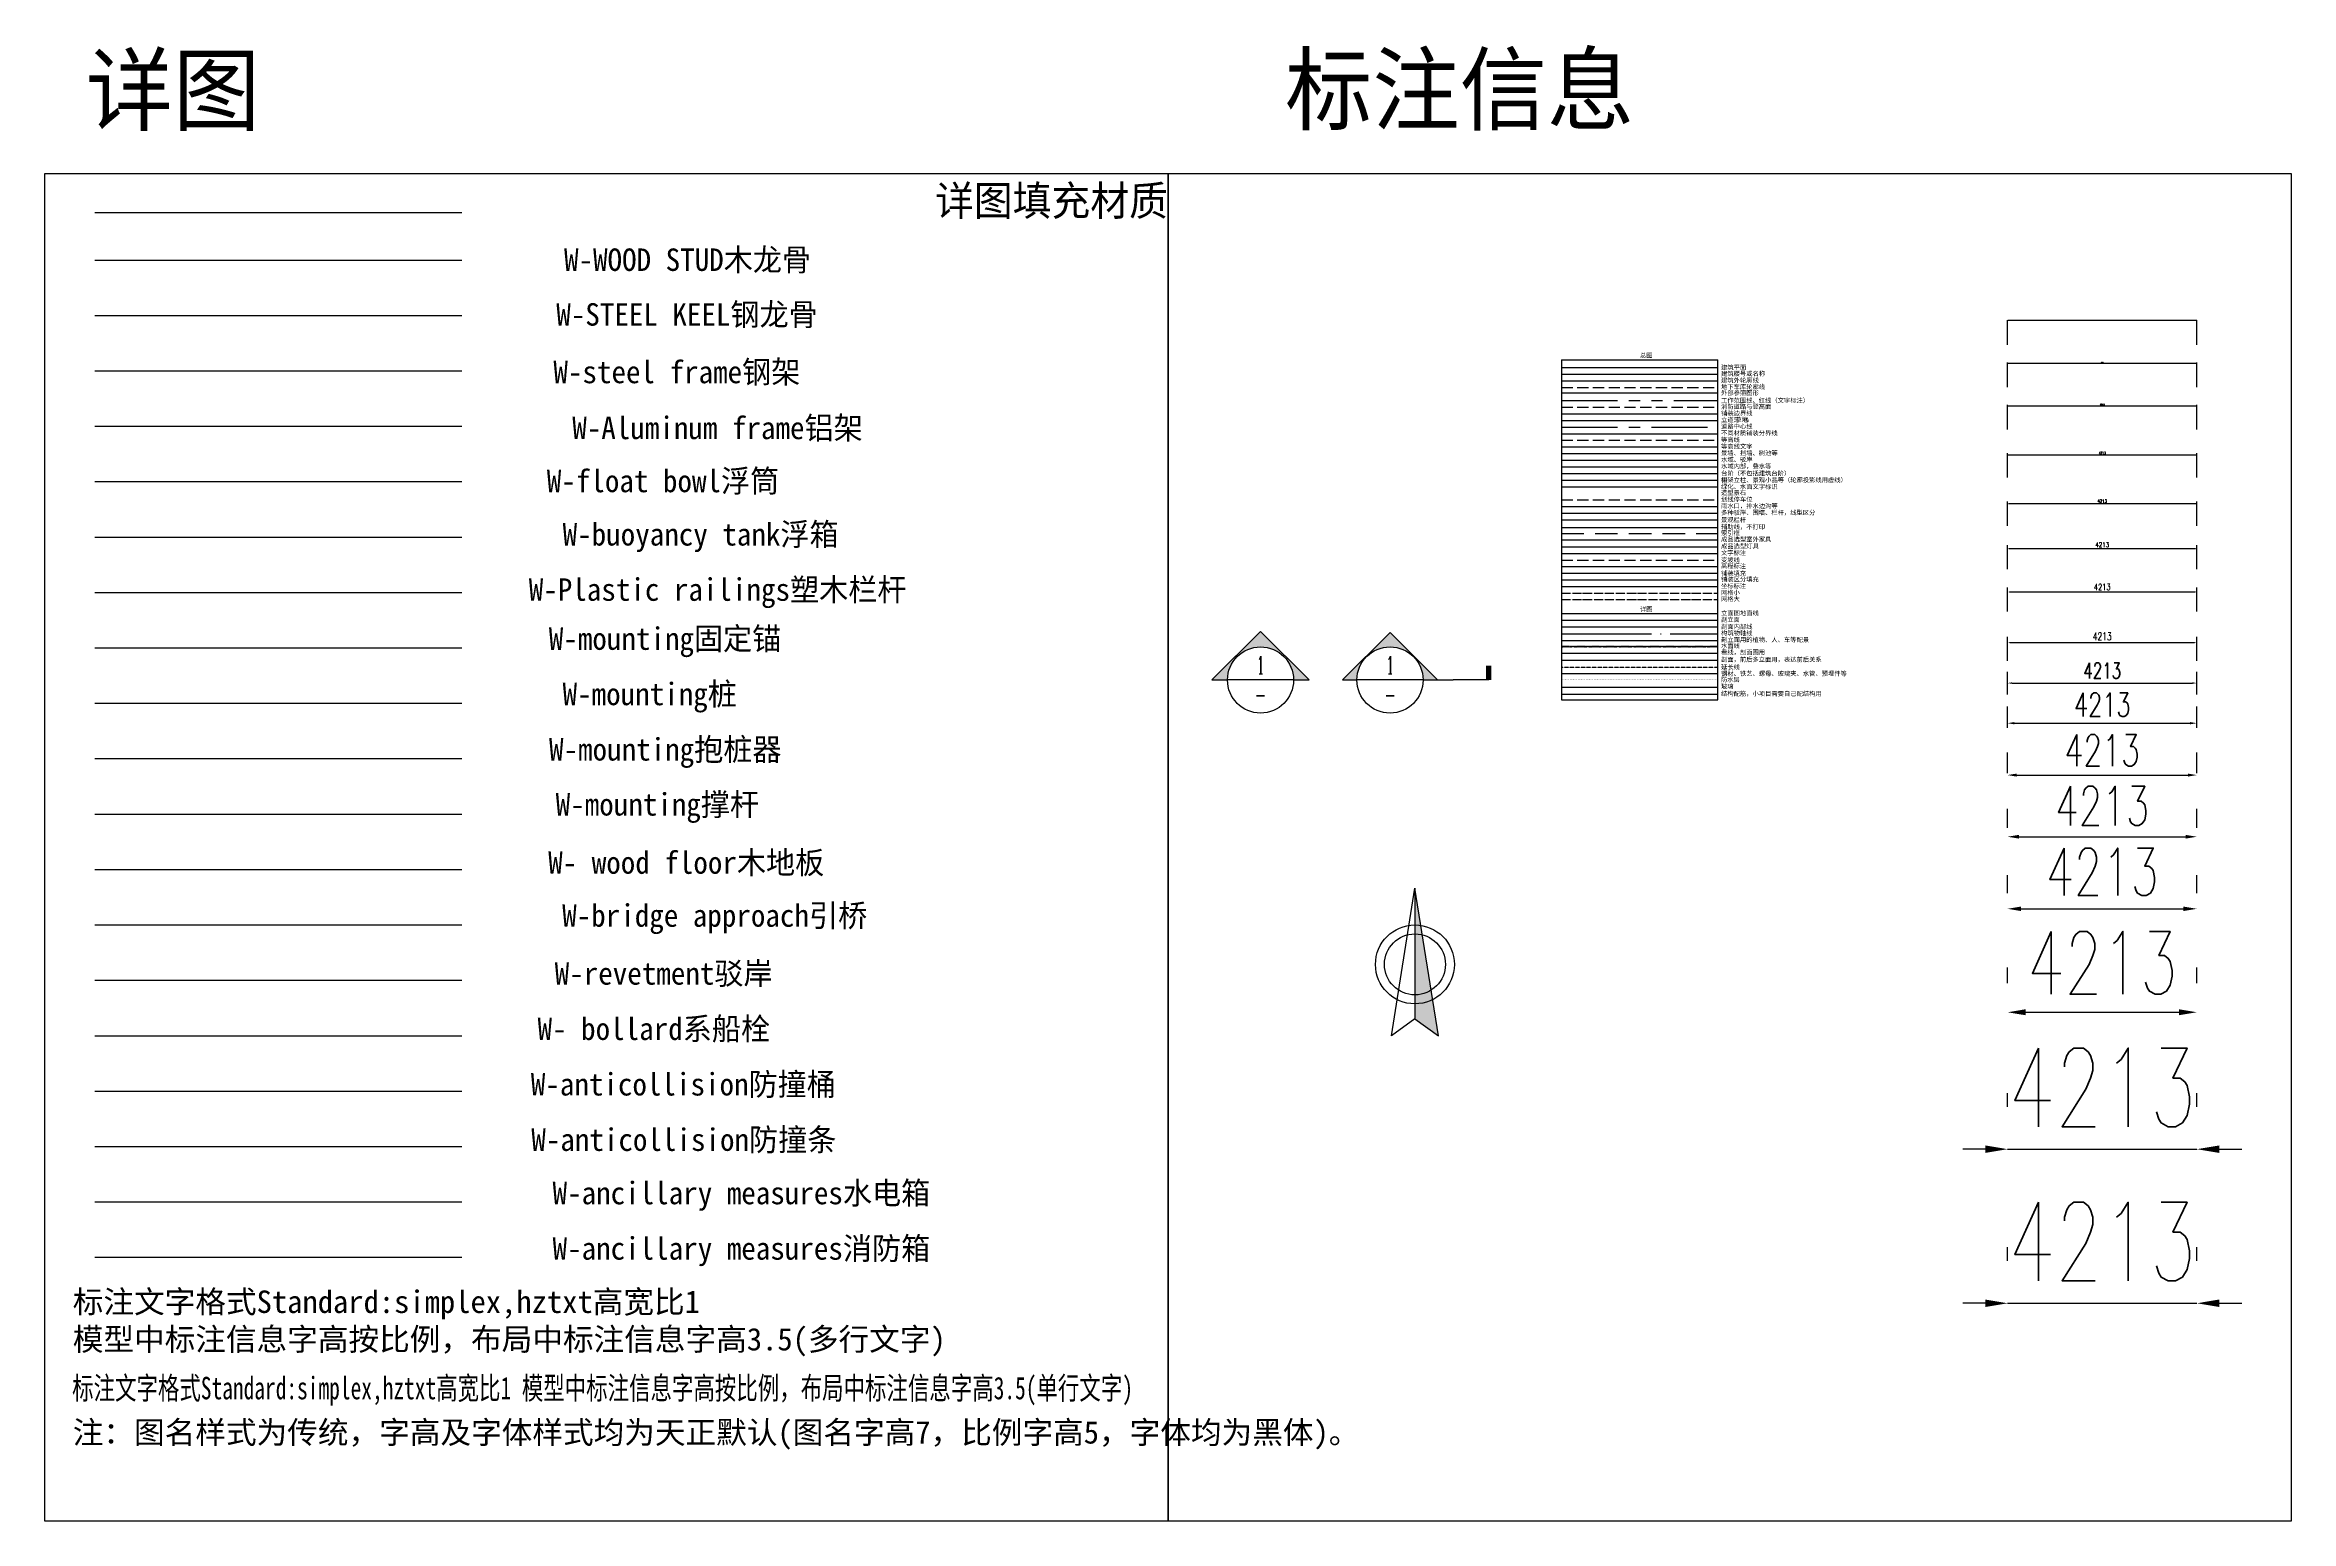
# Model space of a CAD drawing. Extents: x 140753 to 369320, y 91222 to 396627.
# Drawn here: x 269320 to 319320, y 363767 to 396627 of the extents above; entities that cross this region are included whole.
import ezdxf
from ezdxf.enums import TextEntityAlignment as Align

# ---------------------------------------------------------------- set-up
doc = ezdxf.new("R2010")
doc.units = 0
doc.header["$LTSCALE"] = 1000
for name, pattern in [('CENTER', [2, 1.25, -0.25, 0.25, -0.25]), ('DASH', [0.35, 0.25, -0.1]), ('DASHED', [0.75, 0.5, -0.25]), ('DOTE', [2.42, 2, -0.2, 0.02, -0.2]), ('PHANTOM', [2.5, 1.25, -0.25, 0.25, -0.25, 0.25, -0.25])]:
    doc.linetypes.add(name, pattern=pattern)
for name, color, linetype in [('DIM_COOR', 3, 'Continuous'), ('DIM_ELEV', 3, 'Continuous'), ('DIM_IDEN', 3, 'Continuous'), ('DIM_SYMB', 3, 'Continuous'), ('L-Axis', 1, 'DOTE'), ('L-B.NO.', 2, 'Continuous'), ('L-Bldg', 8, 'Continuous'), ('L-Center', 1, 'CENTER'), ('L-Contour', 8, 'DASH'), ('L-ContourText', 53, 'Continuous'), ('L-ExtendedLine', 8, 'DASH'), ('L-Finished lamps', 2, 'Continuous'), ('L-Finished product', 13, 'Continuous'), ('L-Fireroad', 3, 'DASH'), ('L-Floor', 6, 'Continuous'), ('L-Furniture', 2, 'Continuous'), ('L-Glass', 144, 'Continuous'), ('L-Grid', 8, 'DOTE'), ('L-Grid1', 1, 'DOTE'), ('L-Gully', 144, 'Continuous'), ('L-Hardware', 210, 'Continuous'), ('L-Hatch', 8, 'Continuous'), ('L-Hatch1', 9, 'Continuous'), ('L-Index', 3, 'DASHED'), ('L-Limit', 1, 'PHANTOM'), ('L-Look line', 9, 'Continuous'), ('L-Look line1', 11, 'Continuous'), ('L-Objective View', 8, 'Continuous'), ('L-Outline', 6, 'Continuous'), ('L-pa', 3, 'Continuous'), ('L-Parking', 30, 'DASH'), ('L-Pave', 4, 'Continuous'), ('L-Pave1', 31, 'Continuous'), ('L-Pavement', 30, 'Continuous'), ('L-Pool', 5, 'Continuous'), ('L-Pool1', 150, 'Continuous'), ('L-Railing', 2, 'Continuous'), ('L-Rebar', 1, 'Continuous'), ('L-Section', 4, 'Continuous'), ('L-Slope line', 1, 'DASH'), ('L-Step', 15, 'Continuous'), ('L-Stone', 9, 'Continuous'), ('L-Structure', 50, 'Continuous'), ('L-Style Index', 2, 'Continuous'), ('L-TEXT文字标注', 7, 'Continuous'), ('L-Ugoutline', 6, 'DASH'), ('L-Wall', 5, 'Continuous'), ('L-Water', 150, 'Continuous'), ('L-Waterproofer', 210, 'Continuous'), ('L-XREF', 7, 'Continuous'), ('PUB_DIM', 3, 'Continuous'), ('PUB_TEXT', 7, 'Continuous'), ('W- bollard系船栓', 4, 'Continuous'), ('W-_ANTICOLLISION防撞措施', 121, 'Continuous'), ('W-ALUMINUM_FRAME铝架', 30, 'Continuous'), ('W-ancillary measures附属措施', 1, 'Continuous'), ('W-bridge approach引桥', 4, 'Continuous'), ('W-FLOAT_BOWL浮筒', 253, 'Continuous'), ('W-MOUNTING固定方式', 5, 'Continuous'), ('W-PLASTIC_RAILINGS塑木栏杆', 6, 'Continuous'), ('W-REVETMENT驳岸', 251, 'Continuous'), ('W-STEEL_FRAME钢架', 3, 'Continuous'), ('W-STEEL_KEEL钢龙骨', 5, 'Continuous'), ('W-Water-水流线', 140, 'Continuous'), ('W-WOOD_FLOOR木地板', 30, 'Continuous'), ('W-WOOD_STUD木龙骨', 25, 'Continuous')]:
    doc.layers.add(name, color=color, linetype=linetype)
doc.layers.add('L-Auxiliary Line', color=1, linetype='Continuous', plot=False)
doc.styles.add('_TCH_LABEL', font='COMPLEX', dxfattribs={"bigfont": 'GBCBIG'})
doc.styles.get("Standard").update_dxf_attribs({"font": ''})
doc.styles.add('STANDARD_T3', font='simplex.shx', dxfattribs={"width": 0.7, "bigfont": 'gbcbig.shx'})
doc.styles.get('Standard').set_extended_font_data('SimSun')
doc.dimstyles.new('W&&1', dxfattribs={"dimtxt": 3.5, "dimasz": 1, "dimexe": 2.5, "dimexo": 3, "dimgap": 1, "dimtad": 1, "dimdec": 0, "dimzin": 0, "dimdsep": 46, "dimtxsty": 'STANDARD_T3', "dimcen": 0.09, "dimclrd": 1, "dimclre": 1, "dimclrt": 7, "dimazin": 2, "dimtfac": 1, "dimtdec": 0, "dimtix": 1, "dimtmove": 2, "dimatfit": 3, "dimfxl": 100, "dimtolj": 1, "dimtzin": 0, "dimarcsym": 0})
doc.dimstyles.new('W&&10', dxfattribs={"dimtxt": 35, "dimasz": 10, "dimexe": 25, "dimexo": 30, "dimgap": 10, "dimtad": 1, "dimdec": 0, "dimzin": 0, "dimdsep": 46, "dimtxsty": 'STANDARD_T3', "dimcen": 0.09, "dimclrd": 1, "dimclre": 1, "dimclrt": 7, "dimazin": 2, "dimtfac": 1, "dimtdec": 0, "dimtix": 1, "dimtmove": 2, "dimatfit": 3, "dimfxl": 100, "dimtolj": 1, "dimtzin": 0, "dimarcsym": 0})
doc.dimstyles.new('W&&100', dxfattribs={"dimtxt": 350, "dimasz": 100, "dimexe": 250, "dimexo": 300, "dimgap": 100, "dimtad": 1, "dimdec": 0, "dimzin": 0, "dimdsep": 46, "dimtxsty": 'STANDARD_T3', "dimcen": 0.09, "dimclrd": 1, "dimclre": 1, "dimclrt": 7, "dimazin": 2, "dimtfac": 1, "dimtdec": 0, "dimtix": 1, "dimtmove": 2, "dimatfit": 3, "dimfxl": 100, "dimtolj": 1, "dimtzin": 0, "dimarcsym": 0})
doc.dimstyles.new('W&&15', dxfattribs={"dimtxt": 52.5, "dimasz": 15, "dimexe": 37.5, "dimexo": 45, "dimgap": 15, "dimtad": 1, "dimdec": 0, "dimzin": 0, "dimdsep": 46, "dimtxsty": 'STANDARD_T3', "dimcen": 0.09, "dimclrd": 1, "dimclre": 1, "dimclrt": 7, "dimazin": 2, "dimtfac": 1, "dimtdec": 0, "dimtix": 1, "dimtmove": 2, "dimatfit": 3, "dimfxl": 100, "dimtolj": 1, "dimtzin": 0, "dimarcsym": 0})
doc.dimstyles.new('W&&150', dxfattribs={"dimtxt": 525, "dimasz": 150, "dimexe": 375, "dimexo": 450, "dimgap": 150, "dimtad": 1, "dimdec": 0, "dimzin": 0, "dimdsep": 46, "dimtxsty": 'STANDARD_T3', "dimcen": 0.09, "dimclrd": 1, "dimclre": 1, "dimclrt": 7, "dimazin": 2, "dimtfac": 1, "dimtdec": 0, "dimtix": 1, "dimtmove": 2, "dimatfit": 3, "dimfxl": 100, "dimtolj": 1, "dimtzin": 0, "dimarcsym": 0})
doc.dimstyles.new('W&&20', dxfattribs={"dimtxt": 70, "dimasz": 20, "dimexe": 50, "dimexo": 60, "dimgap": 20, "dimtad": 1, "dimdec": 0, "dimzin": 0, "dimdsep": 46, "dimtxsty": 'STANDARD_T3', "dimcen": 0.09, "dimclrd": 1, "dimclre": 1, "dimclrt": 7, "dimazin": 2, "dimtfac": 1, "dimtdec": 0, "dimtix": 1, "dimtmove": 2, "dimatfit": 3, "dimfxl": 100, "dimtolj": 1, "dimtzin": 0, "dimarcsym": 0})
doc.dimstyles.new('W&&200', dxfattribs={"dimtxt": 700, "dimasz": 200, "dimexe": 500, "dimexo": 600, "dimgap": 200, "dimtad": 1, "dimdec": 0, "dimzin": 0, "dimdsep": 46, "dimtxsty": 'STANDARD_T3', "dimcen": 0.09, "dimclrd": 1, "dimclre": 1, "dimclrt": 7, "dimazin": 2, "dimtfac": 1, "dimtdec": 0, "dimtix": 1, "dimtmove": 2, "dimatfit": 3, "dimfxl": 100, "dimtolj": 1, "dimtzin": 0, "dimarcsym": 0})
doc.dimstyles.new('W&&250', dxfattribs={"dimtxt": 875, "dimasz": 250, "dimexe": 625, "dimexo": 750, "dimgap": 250, "dimtad": 1, "dimdec": 0, "dimzin": 0, "dimdsep": 46, "dimtxsty": 'STANDARD_T3', "dimcen": 0.09, "dimclrd": 1, "dimclre": 1, "dimclrt": 7, "dimazin": 2, "dimtfac": 1, "dimtdec": 0, "dimtix": 1, "dimtmove": 2, "dimatfit": 3, "dimfxl": 100, "dimtolj": 1, "dimtzin": 0, "dimarcsym": 0})
doc.dimstyles.new('W&&30', dxfattribs={"dimtxt": 105, "dimasz": 30, "dimexe": 75, "dimexo": 90, "dimgap": 30, "dimtad": 1, "dimdec": 0, "dimzin": 0, "dimdsep": 46, "dimtxsty": 'STANDARD_T3', "dimcen": 0.09, "dimclrd": 1, "dimclre": 1, "dimclrt": 7, "dimazin": 2, "dimtfac": 1, "dimtdec": 0, "dimtix": 1, "dimtmove": 2, "dimatfit": 3, "dimfxl": 100, "dimtolj": 1, "dimtzin": 0, "dimarcsym": 0})
doc.dimstyles.new('W&&300', dxfattribs={"dimtxt": 1050, "dimasz": 300, "dimexe": 750, "dimexo": 900, "dimgap": 300, "dimtad": 1, "dimdec": 0, "dimzin": 0, "dimdsep": 46, "dimtxsty": 'STANDARD_T3', "dimcen": 0.09, "dimclrd": 1, "dimclre": 1, "dimclrt": 7, "dimazin": 2, "dimtfac": 1, "dimtdec": 0, "dimtix": 1, "dimtmove": 2, "dimatfit": 3, "dimfxl": 100, "dimtolj": 1, "dimtzin": 0, "dimarcsym": 0})
doc.dimstyles.new('W&&40', dxfattribs={"dimtxt": 140, "dimasz": 40, "dimexe": 100, "dimexo": 120, "dimgap": 40, "dimtad": 1, "dimdec": 0, "dimzin": 0, "dimdsep": 46, "dimtxsty": 'STANDARD_T3', "dimcen": 0.09, "dimclrd": 1, "dimclre": 1, "dimclrt": 7, "dimazin": 2, "dimtfac": 1, "dimtdec": 0, "dimtix": 1, "dimtmove": 2, "dimatfit": 3, "dimfxl": 100, "dimtolj": 1, "dimtzin": 0, "dimarcsym": 0})
doc.dimstyles.new('W&&400', dxfattribs={"dimtxt": 1400, "dimasz": 400, "dimexe": 1000, "dimexo": 1200, "dimgap": 400, "dimtad": 1, "dimdec": 0, "dimzin": 0, "dimdsep": 46, "dimtxsty": 'STANDARD_T3', "dimcen": 0.09, "dimclrd": 1, "dimclre": 1, "dimclrt": 7, "dimazin": 2, "dimtfac": 1, "dimtdec": 0, "dimtix": 1, "dimtmove": 2, "dimatfit": 3, "dimfxl": 100, "dimtolj": 1, "dimtzin": 0, "dimarcsym": 0})
doc.dimstyles.new('W&&5', dxfattribs={"dimtxt": 17.5, "dimasz": 5, "dimexe": 12.5, "dimexo": 15, "dimgap": 5, "dimtad": 1, "dimdec": 0, "dimzin": 0, "dimdsep": 46, "dimtxsty": 'STANDARD_T3', "dimcen": 0.09, "dimclrd": 1, "dimclre": 1, "dimclrt": 7, "dimazin": 2, "dimtfac": 1, "dimtdec": 0, "dimtix": 1, "dimtmove": 2, "dimatfit": 3, "dimfxl": 100, "dimtolj": 1, "dimtzin": 0, "dimarcsym": 0})
doc.dimstyles.new('W&&50', dxfattribs={"dimtxt": 175, "dimasz": 50, "dimexe": 125, "dimexo": 150, "dimgap": 50, "dimtad": 1, "dimdec": 0, "dimzin": 0, "dimdsep": 46, "dimtxsty": 'STANDARD_T3', "dimcen": 0.09, "dimclrd": 1, "dimclre": 1, "dimclrt": 7, "dimazin": 2, "dimtfac": 1, "dimtdec": 0, "dimtix": 1, "dimtmove": 2, "dimatfit": 3, "dimfxl": 100, "dimtolj": 1, "dimtzin": 0, "dimarcsym": 0})
doc.dimstyles.new('W&&500', dxfattribs={"dimtxt": 1750, "dimasz": 500, "dimexe": 1250, "dimexo": 1500, "dimgap": 500, "dimtad": 1, "dimdec": 0, "dimzin": 0, "dimdsep": 46, "dimtxsty": 'STANDARD_T3', "dimcen": 0.09, "dimclrd": 1, "dimclre": 1, "dimclrt": 7, "dimazin": 2, "dimtfac": 1, "dimtdec": 0, "dimtix": 1, "dimtmove": 2, "dimatfit": 3, "dimfxl": 100, "dimtolj": 1, "dimtzin": 0, "dimarcsym": 0})

# ---------------------------------------------------------------- blocks, each defined once
blk = doc.blocks.new('*D12')
at = {"layer": 'Defpoints', "color": 0, "transparency": 16777216}
for p in [(317223, 385417), (313010, 384863), (317223, 384863)]:
    blk.add_point(p, dxfattribs=at)
at = {"layer": 'PUB_DIM', "color": 1, "lineweight": -2, "transparency": 16777216}
for p, q in [((313010, 384953), (313010, 385492)), ((313040, 385417), (317193, 385417)), ((317223, 384953), (317223, 385492))]:
    blk.add_line(p, q, dxfattribs=at)
at = {"layer": 'PUB_DIM', "color": 1, "transparency": 16777216}
for points in [[(313040, 385422), (313040, 385412), (313010, 385417)], [(317193, 385422), (317193, 385412), (317223, 385417)]]:
    blk.add_solid(points, dxfattribs=at)
at = {"layer": 'PUB_DIM', "color": 7, "transparency": 16777216, "insert": (315116, 385500), "char_height": 105, "attachment_point": 5, "style": 'STANDARD_T3'}
blk.add_mtext('\\A1;4213', dxfattribs=at)
blk = doc.blocks.new('*D13')
at = {"layer": 'Defpoints', "color": 0, "transparency": 16777216}
for p in [(317223, 386416), (313010, 385862), (317223, 385862)]:
    blk.add_point(p, dxfattribs=at)
at = {"layer": 'PUB_DIM', "color": 1, "lineweight": -2, "transparency": 16777216}
for p, q in [((313010, 385922), (313010, 386466)), ((313030, 386416), (317203, 386416)), ((317223, 385922), (317223, 386466))]:
    blk.add_line(p, q, dxfattribs=at)
at = {"layer": 'PUB_DIM', "color": 1, "transparency": 16777216}
for points in [[(313030, 386419), (313030, 386413), (313010, 386416)], [(317203, 386419), (317203, 386413), (317223, 386416)]]:
    blk.add_solid(points, dxfattribs=at)
at = {"layer": 'PUB_DIM', "color": 7, "transparency": 16777216, "insert": (315116, 386471), "char_height": 70, "attachment_point": 5, "style": 'STANDARD_T3'}
blk.add_mtext('\\A1;4213', dxfattribs=at)
blk = doc.blocks.new('*D14')
at = {"layer": 'Defpoints', "color": 0, "transparency": 16777216}
for p in [(317223, 387503), (313010, 386949), (317223, 386949)]:
    blk.add_point(p, dxfattribs=at)
at = {"layer": 'PUB_DIM', "color": 1, "lineweight": -2, "transparency": 16777216}
for p, q in [((313010, 386994), (313010, 387541)), ((313025, 387503), (317208, 387503)), ((317223, 386994), (317223, 387541))]:
    blk.add_line(p, q, dxfattribs=at)
at = {"layer": 'PUB_DIM', "color": 1, "transparency": 16777216}
for points in [[(313025, 387506), (313025, 387501), (313010, 387503)], [(317208, 387506), (317208, 387501), (317223, 387503)]]:
    blk.add_solid(points, dxfattribs=at)
at = {"layer": 'PUB_DIM', "color": 7, "transparency": 16777216, "insert": (315116, 387544), "char_height": 52.5, "attachment_point": 5, "style": 'STANDARD_T3'}
blk.add_mtext('\\A1;4213', dxfattribs=at)
blk = doc.blocks.new('*D15')
at = {"layer": 'Defpoints', "color": 0, "transparency": 16777216}
for p in [(317223, 388590), (313010, 388036), (317223, 388036)]:
    blk.add_point(p, dxfattribs=at)
at = {"layer": 'PUB_DIM', "color": 1, "lineweight": -2, "transparency": 16777216}
for p, q in [((313010, 388066), (313010, 388615)), ((313020, 388590), (317213, 388590)), ((317223, 388066), (317223, 388615))]:
    blk.add_line(p, q, dxfattribs=at)
at = {"layer": 'PUB_DIM', "color": 1, "transparency": 16777216}
for points in [[(313020, 388592), (313020, 388589), (313010, 388590)], [(317213, 388592), (317213, 388589), (317223, 388590)]]:
    blk.add_solid(points, dxfattribs=at)
at = {"layer": 'PUB_DIM', "color": 7, "transparency": 16777216, "insert": (315116, 388618), "char_height": 35, "attachment_point": 5, "style": 'STANDARD_T3'}
blk.add_mtext('\\A1;4213', dxfattribs=at)
blk = doc.blocks.new('*D16')
at = {"layer": 'Defpoints', "color": 0, "transparency": 16777216}
for p in [(317223, 389545), (313010, 388991), (317223, 388991)]:
    blk.add_point(p, dxfattribs=at)
at = {"layer": 'PUB_DIM', "color": 1, "lineweight": -2, "transparency": 16777216}
for p, q in [((313010, 389006), (313010, 389557)), ((313015, 389545), (317218, 389545)), ((317223, 389006), (317223, 389557))]:
    blk.add_line(p, q, dxfattribs=at)
at = {"layer": 'PUB_DIM', "color": 1, "transparency": 16777216}
for points in [[(313015, 389545), (313015, 389544), (313010, 389545)], [(317218, 389545), (317218, 389544), (317223, 389545)]]:
    blk.add_solid(points, dxfattribs=at)
at = {"layer": 'PUB_DIM', "color": 7, "transparency": 16777216, "insert": (315116, 389558), "char_height": 17.5, "attachment_point": 5, "style": 'STANDARD_T3'}
blk.add_mtext('\\A1;4213', dxfattribs=at)
blk = doc.blocks.new('*D17')
at = {"layer": 'Defpoints', "color": 0, "transparency": 16777216}
for p in [(317223, 390499), (313010, 389945), (317223, 389945)]:
    blk.add_point(p, dxfattribs=at)
at = {"layer": 'PUB_DIM', "color": 1, "lineweight": -2, "transparency": 16777216}
for p, q in [((313010, 389948), (313010, 390501)), ((317223, 389948), (317223, 390501)), ((313011, 390499), (317222, 390499))]:
    blk.add_line(p, q, dxfattribs=at)
at = {"layer": 'PUB_DIM', "color": 1, "transparency": 16777216}
for points in [[(313011, 390499), (313011, 390499), (313010, 390499)], [(317222, 390499), (317222, 390499), (317223, 390499)]]:
    blk.add_solid(points, dxfattribs=at)
at = {"layer": 'PUB_DIM', "color": 7, "transparency": 16777216, "insert": (315116, 390501), "char_height": 3.5, "attachment_point": 5, "style": 'STANDARD_T3'}
blk.add_mtext('\\A1;4213', dxfattribs=at)
blk = doc.blocks.new('*D18')
at = {"layer": 'Defpoints', "color": 0, "transparency": 16777216}
for p in [(317223, 384449), (313010, 383895), (317223, 383895)]:
    blk.add_point(p, dxfattribs=at)
at = {"layer": 'PUB_DIM', "color": 1, "lineweight": -2, "transparency": 16777216}
for p, q in [((313010, 384015), (313010, 384549)), ((317223, 384015), (317223, 384549)), ((313050, 384449), (317183, 384449))]:
    blk.add_line(p, q, dxfattribs=at)
at = {"layer": 'PUB_DIM', "color": 1, "transparency": 16777216}
for points in [[(313050, 384455), (313050, 384442), (313010, 384449)], [(317183, 384455), (317183, 384442), (317223, 384449)]]:
    blk.add_solid(points, dxfattribs=at)
at = {"layer": 'PUB_DIM', "color": 7, "transparency": 16777216, "insert": (315116, 384559), "char_height": 140, "attachment_point": 5, "style": 'STANDARD_T3'}
blk.add_mtext('\\A1;4213', dxfattribs=at)
blk = doc.blocks.new('*D19')
at = {"layer": 'Defpoints', "color": 0, "transparency": 16777216}
for p in [(317223, 383322), (313010, 382768), (317223, 382768)]:
    blk.add_point(p, dxfattribs=at)
at = {"layer": 'PUB_DIM', "color": 1, "lineweight": -2, "transparency": 16777216}
for p, q in [((313010, 382918), (313010, 383447)), ((313060, 383322), (317173, 383322)), ((317223, 382918), (317223, 383447))]:
    blk.add_line(p, q, dxfattribs=at)
at = {"layer": 'PUB_DIM', "color": 1, "transparency": 16777216}
for points in [[(313060, 383330), (313060, 383314), (313010, 383322)], [(317173, 383330), (317173, 383314), (317223, 383322)]]:
    blk.add_solid(points, dxfattribs=at)
at = {"layer": 'PUB_DIM', "color": 7, "transparency": 16777216, "insert": (315116, 383460), "char_height": 175, "attachment_point": 5, "style": 'STANDARD_T3'}
blk.add_mtext('\\A1;4213', dxfattribs=at)
blk = doc.blocks.new('*D20')
at = {"layer": 'Defpoints', "color": 0, "transparency": 16777216}
for p in [(317223, 382421), (313010, 381867), (317223, 381867)]:
    blk.add_point(p, dxfattribs=at)
at = {"layer": 'PUB_DIM', "color": 1, "lineweight": -2, "transparency": 16777216}
for p, q in [((313010, 382167), (313010, 382671)), ((317223, 382167), (317223, 382671)), ((313110, 382421), (317123, 382421))]:
    blk.add_line(p, q, dxfattribs=at)
at = {"layer": 'PUB_DIM', "color": 1, "transparency": 16777216}
for points in [[(313110, 382438), (313110, 382404), (313010, 382421)], [(317123, 382438), (317123, 382404), (317223, 382421)]]:
    blk.add_solid(points, dxfattribs=at)
at = {"layer": 'PUB_DIM', "color": 7, "transparency": 16777216, "insert": (315116, 382696), "char_height": 350, "attachment_point": 5, "style": 'STANDARD_T3'}
blk.add_mtext('\\A1;4213', dxfattribs=at)
blk = doc.blocks.new('*D21')
at = {"layer": 'Defpoints', "color": 0, "transparency": 16777216}
for p in [(317223, 381528), (313010, 380974), (317223, 380974)]:
    blk.add_point(p, dxfattribs=at)
at = {"layer": 'PUB_DIM', "color": 1, "lineweight": -2, "transparency": 16777216}
for p, q in [((313010, 381424), (313010, 381903)), ((313160, 381528), (317073, 381528)), ((317223, 381424), (317223, 381903))]:
    blk.add_line(p, q, dxfattribs=at)
at = {"layer": 'PUB_DIM', "color": 1, "transparency": 16777216}
for points in [[(313160, 381553), (313160, 381503), (313010, 381528)], [(317073, 381553), (317073, 381503), (317223, 381528)]]:
    blk.add_solid(points, dxfattribs=at)
at = {"layer": 'PUB_DIM', "color": 7, "transparency": 16777216, "insert": (315116, 381940), "char_height": 525, "attachment_point": 5, "style": 'STANDARD_T3'}
blk.add_mtext('\\A1;4213', dxfattribs=at)
blk = doc.blocks.new('*D22')
at = {"layer": 'Defpoints', "color": 0, "transparency": 16777216}
for p in [(317223, 380373), (313010, 379819), (317223, 379819)]:
    blk.add_point(p, dxfattribs=at)
at = {"layer": 'PUB_DIM', "color": 1, "lineweight": -2, "transparency": 16777216}
for p, q in [((313010, 380419), (313010, 380873)), ((317223, 380419), (317223, 380873)), ((313210, 380373), (317023, 380373))]:
    blk.add_line(p, q, dxfattribs=at)
at = {"layer": 'PUB_DIM', "color": 1, "transparency": 16777216}
for points in [[(313210, 380406), (313210, 380339), (313010, 380373)], [(317023, 380406), (317023, 380339), (317223, 380373)]]:
    blk.add_solid(points, dxfattribs=at)
at = {"layer": 'PUB_DIM', "color": 7, "transparency": 16777216, "insert": (315116, 380923), "char_height": 700, "attachment_point": 5, "style": 'STANDARD_T3'}
blk.add_mtext('\\A1;4213', dxfattribs=at)
blk = doc.blocks.new('*D23')
at = {"layer": 'Defpoints', "color": 0, "transparency": 16777216}
for p in [(317223, 379000), (313010, 378446), (317223, 378446)]:
    blk.add_point(p, dxfattribs=at)
at = {"layer": 'PUB_DIM', "color": 1, "lineweight": -2, "transparency": 16777216}
for p, q in [((313010, 379196), (313010, 379625)), ((317223, 379196), (317223, 379625)), ((313260, 379000), (316973, 379000))]:
    blk.add_line(p, q, dxfattribs=at)
at = {"layer": 'PUB_DIM', "color": 1, "transparency": 16777216}
for points in [[(313260, 379042), (313260, 378959), (313010, 379000)], [(316973, 379042), (316973, 378959), (317223, 379000)]]:
    blk.add_solid(points, dxfattribs=at)
at = {"layer": 'PUB_DIM', "color": 7, "transparency": 16777216, "insert": (315116, 379688), "char_height": 875, "attachment_point": 5, "style": 'STANDARD_T3'}
blk.add_mtext('\\A1;4213', dxfattribs=at)
blk = doc.blocks.new('*D24')
at = {"layer": 'Defpoints', "color": 0, "transparency": 16777216}
for p in [(317223, 377396), (313010, 376842), (317223, 376842)]:
    blk.add_point(p, dxfattribs=at)
at = {"layer": 'PUB_DIM', "color": 1, "lineweight": -2, "transparency": 16777216}
for p, q in [((313010, 377742), (313010, 378146)), ((317223, 377742), (317223, 378146)), ((313310, 377396), (316923, 377396))]:
    blk.add_line(p, q, dxfattribs=at)
at = {"layer": 'PUB_DIM', "color": 1, "transparency": 16777216}
for points in [[(313310, 377446), (313310, 377346), (313010, 377396)], [(316923, 377446), (316923, 377346), (317223, 377396)]]:
    blk.add_solid(points, dxfattribs=at)
at = {"layer": 'PUB_DIM', "color": 7, "transparency": 16777216, "insert": (315116, 378221), "char_height": 1050, "attachment_point": 5, "style": 'STANDARD_T3'}
blk.add_mtext('\\A1;4213', dxfattribs=at)
blk = doc.blocks.new('*D25')
at = {"layer": 'Defpoints', "color": 0, "transparency": 16777216}
for p in [(317223, 375093), (313010, 374539), (317223, 374539)]:
    blk.add_point(p, dxfattribs=at)
at = {"layer": 'PUB_DIM', "color": 1, "lineweight": -2, "transparency": 16777216}
for p, q in [((313010, 375739), (313010, 376093)), ((317223, 375739), (317223, 376093)), ((313410, 375093), (316823, 375093))]:
    blk.add_line(p, q, dxfattribs=at)
at = {"layer": 'PUB_DIM', "color": 1, "transparency": 16777216}
for points in [[(313410, 375160), (313410, 375027), (313010, 375093)], [(316823, 375160), (316823, 375027), (317223, 375093)]]:
    blk.add_solid(points, dxfattribs=at)
at = {"layer": 'PUB_DIM', "color": 7, "transparency": 16777216, "insert": (315116, 376193), "char_height": 1400, "attachment_point": 5, "style": 'STANDARD_T3'}
blk.add_mtext('\\A1;4213', dxfattribs=at)
blk = doc.blocks.new('*D26')
at = {"layer": 'Defpoints', "color": 0, "transparency": 16777216}
for p in [(317223, 372045), (313010, 371491), (317223, 371491)]:
    blk.add_point(p, dxfattribs=at)
at = {"layer": 'PUB_DIM', "color": 1, "lineweight": -2, "transparency": 16777216}
for p, q in [((313010, 372991), (313010, 373295)), ((317223, 372991), (317223, 373295)), ((312510, 372045), (312010, 372045)), ((313010, 372045), (317223, 372045)), ((317723, 372045), (318223, 372045))]:
    blk.add_line(p, q, dxfattribs=at)
at = {"layer": 'PUB_DIM', "color": 1, "transparency": 16777216}
for points in [[(312510, 372129), (312510, 371962), (313010, 372045)], [(317723, 372129), (317723, 371962), (317223, 372045)]]:
    blk.add_solid(points, dxfattribs=at)
at = {"layer": 'PUB_DIM', "color": 7, "transparency": 16777216, "insert": (315116, 373420), "char_height": 1750, "attachment_point": 5, "style": 'STANDARD_T3'}
blk.add_mtext('\\A1;4213', dxfattribs=at)
blk = doc.blocks.new('*D27')
at = {"layer": 'Defpoints', "color": 0, "transparency": 16777216}
for p in [(317223, 368615), (313010, 368061), (317223, 368061)]:
    blk.add_point(p, dxfattribs=at)
at = {"layer": 'PUB_DIM', "color": 1, "lineweight": -2, "transparency": 16777216}
for p, q in [((313010, 369561), (313010, 369865)), ((317223, 369561), (317223, 369865)), ((312510, 368615), (312010, 368615)), ((313010, 368615), (317223, 368615)), ((317723, 368615), (318223, 368615))]:
    blk.add_line(p, q, dxfattribs=at)
at = {"layer": 'PUB_DIM', "color": 1, "transparency": 16777216}
for points in [[(312510, 368699), (312510, 368532), (313010, 368615)], [(317723, 368699), (317723, 368532), (317223, 368615)]]:
    blk.add_solid(points, dxfattribs=at)
at = {"layer": 'PUB_DIM', "color": 7, "transparency": 16777216, "insert": (315116, 369990), "char_height": 1750, "attachment_point": 5, "style": 'STANDARD_T3'}
blk.add_mtext('\\A1;4213', dxfattribs=at)
blk = doc.blocks.new('*U11')
blk.add_hatch(color=256).paths.add_polyline_path([(0, 11.49), (-11.49, 0), (-8, 0, -1), (8, 0), (11.49, 0)])
blk.add_lwpolyline([(0, 11.49), (-11.49, 0), (-8, 0, -1), (8, 0), (11.49, 0), (0, 11.49)], format="xyb", close=True)
for points in [[(8, 0), (15.33, 0)], [(21.33, 0), (15.33, 0)], [(23.92, 0), (18.67, 0)]]:
    blk.add_lwpolyline(points)
at = {"const_width": 1.31}
blk.add_lwpolyline([(23.92, 0), (23.92, 3.5)], dxfattribs=at)
blk = doc.blocks.new('*U10')
blk.add_hatch(color=256).paths.add_polyline_path([(0, 11.77), (-11.77, 0), (-8, 0, -1), (8, 0), (11.77, 0)])
blk.add_lwpolyline([(0, 11.77), (-11.77, 0), (-8, 0, -1), (8, 0), (11.77, 0), (0, 11.77)], format="xyb", close=True)
blk = doc.blocks.new('$LinePat$波浪线')
at = {"color": 0}
for centre, start, end in [((150, -42), 201.672355, 338.327405), ((450, -161), 21.672355, 158.327405)]:
    blk.add_arc(centre, 161, start, end, dxfattribs=at)
blk = doc.blocks.new('$LinePat$防水层1')
at = {"color": 0}
blk.add_solid([(150, 0), (450, 0), (150, -100), (450, -100)], dxfattribs=at)
at = {"layer": 'Defpoints'}
for p in [(0, 0), (600, 0)]:
    blk.add_point(p, dxfattribs=at)

msp = doc.modelspace()

# ---------------------------------------------------------------- hatches: boundary and pattern name
h = msp.add_hatch(color=256)
h.dxf.hatch_style = 1
h.paths.add_polyline_path([(299816.3, 377852.9), (299816.3, 374947), (300338.2, 374571.7)])

# ---------------------------------------------------------------- linework, layer by layer
msp.add_line((303079.2, 389615.9), (306562.6, 389615.9))
for points in [[(269319.6, 393766.6), (294319.6, 393766.6), (294319.6, 363766.6), (269319.6, 363766.6)], [(294319.6, 393766.6), (319319.6, 393766.6), (319319.6, 363766.6), (294319.6, 363766.6)], [(299816.3, 377852.9), (299816.3, 374947), (299294.5, 374571.7)], [(299816.3, 377852.9), (299816.3, 374947), (300338.2, 374571.7)]]:
    msp.add_lwpolyline(points, close=True)
msp.add_lwpolyline([(303079.2, 389615.9), (303079.2, 382048.8), (306562.6, 382048.8), (306562.6, 389615.9)])
for radius in [878.2, 678.2]:
    msp.add_circle((299816.3, 376158.9), radius)
at = {"layer": 'DIM_COOR'}
msp.add_lwpolyline([(303079.2, 384570), (306562.6, 384570)], dxfattribs=at)
at = {"layer": 'DIM_ELEV'}
msp.add_lwpolyline([(303079.2, 385012.7), (306562.6, 385012.7)], dxfattribs=at)
at = {"layer": 'DIM_IDEN'}
for p, q in [((297114.9, 382489.8), (295644.3, 382489.8)), ((299997.2, 382489.8), (298526.6, 382489.8))]:
    msp.add_line(p, q, dxfattribs=at)
for centre in [(296379.6, 382489.8), (299261.9, 382489.8)]:
    msp.add_circle(centre, 735.3, dxfattribs=at)
at = {"layer": 'L-Auxiliary Line'}
msp.add_lwpolyline([(303079.2, 385885.5), (306562.6, 385885.5)], dxfattribs=at)
at = {"layer": 'L-Axis'}
msp.add_lwpolyline([(303079.2, 383519), (306562.6, 383519)], dxfattribs=at)
at = {"layer": 'L-B.NO.', "ltscale": 500}
msp.add_lwpolyline([(303079.2, 389295.9), (306562.6, 389295.9)], dxfattribs=at)
at = {"layer": 'L-Bldg'}
msp.add_lwpolyline([(303079.2, 389445.9), (306562.6, 389445.9)], dxfattribs=at)
at = {"layer": 'L-Center'}
msp.add_lwpolyline([(303079.2, 388120.3), (306562.6, 388120.3)], dxfattribs=at)
at = {"layer": 'L-Contour'}
msp.add_lwpolyline([(303079.2, 387825.2), (306562.6, 387825.2)], dxfattribs=at)
at = {"layer": 'L-ContourText'}
msp.add_lwpolyline([(303079.2, 387677.6), (306562.6, 387677.6)], dxfattribs=at)
at = {"layer": 'L-ExtendedLine', "ltscale": 0.02}
msp.add_lwpolyline([(303079.2, 382775.2), (306562.6, 382775.2)], dxfattribs=at)
at = {"layer": 'L-Finished lamps'}
msp.add_lwpolyline([(303079.2, 385455.4), (306562.6, 385455.4)], dxfattribs=at)
at = {"layer": 'L-Finished product'}
msp.add_lwpolyline([(303079.2, 385607.9), (306562.6, 385607.9)], dxfattribs=at)
at = {"layer": 'L-Fireroad'}
msp.add_lwpolyline([(303079.2, 388563), (306562.6, 388563)], dxfattribs=at)
at = {"layer": 'L-Floor'}
msp.add_lwpolyline([(303079.2, 383967.6), (306562.6, 383967.6)], dxfattribs=at)
at = {"layer": 'L-Furniture'}
msp.add_lwpolyline([(303079.2, 386939.8), (306562.6, 386939.8)], dxfattribs=at)
at = {"layer": 'L-Glass'}
msp.add_lwpolyline([(303079.2, 382333.2), (306562.6, 382333.2)], dxfattribs=at)
at = {"layer": 'L-Grid', "ltscale": 0.1}
msp.add_lwpolyline([(303079.2, 384422.5), (306562.6, 384422.5)], dxfattribs=at)
at = {"layer": 'L-Grid1', "ltscale": 0.1}
msp.add_lwpolyline([(303079.2, 384280.8), (306562.6, 384280.8)], dxfattribs=at)
at = {"layer": 'L-Gully'}
msp.add_lwpolyline([(303079.2, 386349.6), (306562.6, 386349.6)], dxfattribs=at)
at = {"layer": 'L-Hardware'}
msp.add_lwpolyline([(303079.2, 382630.8), (306562.6, 382630.8)], dxfattribs=at)
at = {"layer": 'L-Hatch'}
msp.add_lwpolyline([(303079.2, 384865.2), (306562.6, 384865.2)], dxfattribs=at)
at = {"layer": 'L-Hatch1'}
msp.add_lwpolyline([(303079.2, 384717.6), (306562.6, 384717.6)], dxfattribs=at)
at = {"layer": 'L-Index'}
msp.add_lwpolyline([(303079.2, 385750.5), (306562.6, 385750.5)], dxfattribs=at)
at = {"layer": 'L-Limit'}
msp.add_lwpolyline([(303079.2, 388710.5), (306562.6, 388710.5)], dxfattribs=at)
at = {"layer": 'L-Look line'}
msp.add_lwpolyline([(303079.2, 383090), (306562.6, 383090)], dxfattribs=at)
at = {"layer": 'L-Look line1'}
msp.add_lwpolyline([(303079.2, 382928.8), (306562.6, 382928.8)], dxfattribs=at)
at = {"layer": 'L-Objective View'}
msp.add_lwpolyline([(303079.2, 383371.5), (306562.6, 383371.5)], dxfattribs=at)
at = {"layer": 'L-Outline'}
msp.add_lwpolyline([(303079.2, 389148.3), (306562.6, 389148.3)], dxfattribs=at)
at = {"layer": 'L-pa'}
msp.add_lwpolyline([(303079.2, 386792.2), (306562.6, 386792.2)], dxfattribs=at)
at = {"layer": 'L-Parking'}
msp.add_lwpolyline([(303079.2, 386497.1), (306562.6, 386497.1)], dxfattribs=at)
at = {"layer": 'L-Pave'}
msp.add_lwpolyline([(303079.2, 388415.4), (306562.6, 388415.4)], dxfattribs=at)
at = {"layer": 'L-Pave1'}
msp.add_lwpolyline([(303079.2, 388267.9), (306562.6, 388267.9)], dxfattribs=at)
at = {"layer": 'L-Pavement'}
msp.add_lwpolyline([(303079.2, 387972.7), (306562.6, 387972.7)], dxfattribs=at)
at = {"layer": 'L-Pool'}
msp.add_lwpolyline([(303079.2, 387382.5), (306562.6, 387382.5)], dxfattribs=at)
at = {"layer": 'L-Pool1'}
msp.add_lwpolyline([(303079.2, 387234.9), (306562.6, 387234.9)], dxfattribs=at)
at = {"layer": 'L-Railing', "ltscale": 0.02}
msp.add_lwpolyline([(303079.2, 386054.4), (306562.6, 386054.4)], dxfattribs=at)
at = {"layer": 'L-Rebar'}
msp.add_lwpolyline([(303079.2, 382172), (306562.6, 382172)], dxfattribs=at)
at = {"layer": 'L-Section'}
msp.add_lwpolyline([(303079.2, 383820), (306562.6, 383820)], dxfattribs=at)
at = {"layer": 'L-Slope line'}
msp.add_lwpolyline([(303079.2, 385160.3), (306562.6, 385160.3)], dxfattribs=at)
at = {"layer": 'L-Step'}
msp.add_lwpolyline([(303079.2, 387087.4), (306562.6, 387087.4)], dxfattribs=at)
at = {"layer": 'L-Stone', "const_width": 2.94}
msp.add_lwpolyline([(303079.2, 386644.7), (306562.6, 386644.7)], dxfattribs=at)
at = {"layer": 'L-Structure'}
msp.add_lwpolyline([(303079.2, 383672.5), (306562.6, 383672.5)], dxfattribs=at)
at = {"layer": 'L-Style Index', "ltscale": 0.02}
msp.add_lwpolyline([(303079.2, 386202), (306562.6, 386202)], dxfattribs=at)
at = {"layer": 'L-Ugoutline'}
msp.add_lwpolyline([(303079.2, 389000.8), (306562.6, 389000.8)], dxfattribs=at)
at = {"layer": 'L-Wall', "ltscale": 0.1}
msp.add_lwpolyline([(303079.2, 387530), (306562.6, 387530)], dxfattribs=at)
at = {"layer": 'L-XREF'}
msp.add_lwpolyline([(303079.2, 388880.5), (306562.6, 388880.5)], dxfattribs=at)
at = {"layer": 'PUB_TEXT'}
msp.add_lwpolyline([(303079.2, 385307.8), (306562.6, 385307.8)], dxfattribs=at)
at = {"layer": 'W- bollard系船栓'}
msp.add_lwpolyline([(270430, 374571.9), (278602.1, 374571.9)], dxfattribs=at)
at = {"layer": 'W-_ANTICOLLISION防撞措施'}
for points in [[(270430, 373338.6), (278602.1, 373338.6)], [(270430, 372105.2), (278602.1, 372105.2)]]:
    msp.add_lwpolyline(points, dxfattribs=at)
at = {"layer": 'W-ALUMINUM_FRAME铝架', "color": 4}
msp.add_lwpolyline([(270430, 388138.6), (278602.1, 388138.6)], dxfattribs=at)
at = {"layer": 'W-ancillary measures附属措施'}
for points in [[(270430, 370871.9), (278602.1, 370871.9)], [(270430, 369638.6), (278602.1, 369638.6)]]:
    msp.add_lwpolyline(points, dxfattribs=at)
at = {"layer": 'W-bridge approach引桥'}
msp.add_lwpolyline([(270430, 377038.6), (278602.1, 377038.6)], dxfattribs=at)
at = {"layer": 'W-FLOAT_BOWL浮筒'}
for points in [[(270430, 386905.2), (278602.1, 386905.2)], [(270430, 385671.9), (278602.1, 385671.9)]]:
    msp.add_lwpolyline(points, dxfattribs=at)
at = {"layer": 'W-MOUNTING固定方式'}
for points in [[(270430, 383205.2), (278602.1, 383205.2)], [(270430, 381971.9), (278602.1, 381971.9)], [(270430, 380738.6), (278602.1, 380738.6)], [(270430, 379505.2), (278602.1, 379505.2)]]:
    msp.add_lwpolyline(points, dxfattribs=at)
at = {"layer": 'W-PLASTIC_RAILINGS塑木栏杆'}
msp.add_lwpolyline([(270430, 384438.6), (278602.1, 384438.6)], dxfattribs=at)
at = {"layer": 'W-REVETMENT驳岸'}
msp.add_lwpolyline([(270430, 375805.2), (278602.1, 375805.2)], dxfattribs=at)
at = {"layer": 'W-STEEL_FRAME钢架'}
msp.add_lwpolyline([(270430, 389371.9), (278602.1, 389371.9)], dxfattribs=at)
at = {"layer": 'W-STEEL_KEEL钢龙骨', "color": 5}
msp.add_lwpolyline([(270430, 390605.2), (278602.1, 390605.2)], dxfattribs=at)
at = {"layer": 'W-Water-水流线'}
msp.add_lwpolyline([(270430, 392894.1), (278602.1, 392894.1)], dxfattribs=at)
at = {"layer": 'W-WOOD_FLOOR木地板'}
msp.add_lwpolyline([(270430, 378271.9), (278602.1, 378271.9)], dxfattribs=at)
at = {"layer": 'W-WOOD_STUD木龙骨'}
msp.add_lwpolyline([(270430, 391838.6), (278602.1, 391838.6)], dxfattribs=at)

# ---------------------------------------------------------------- block references
at = {"layer": 'DIM_SYMB', "xscale": 91.91176470588236, "yscale": 91.91176470588236, "zscale": 91.91176470588236}
for name, p in [('*U10', (296379.6, 382489.8)), ('*U11', (299261.9, 382489.8))]:
    msp.add_blockref(name, p, dxfattribs=at)
at = {"layer": 'L-Water', "xscale": 0.03628560533088059, "yscale": 0.03611433485970246, "zscale": 0.03611433485970246}
for p in [(303079.2, 383237.6), (303101, 383237.6), (303122.8, 383237.6), (303144.5, 383237.6), (303166.3, 383237.6), (303188.1, 383237.6), (303209.8, 383237.6), (303231.6, 383237.6), (303253.4, 383237.6), (303275.2, 383237.6), (303296.9, 383237.6), (303318.7, 383237.6), (303340.5, 383237.6), (303362.2, 383237.6), (303384, 383237.6), (303405.8, 383237.6), (303427.6, 383237.6), (303449.3, 383237.6), (303471.1, 383237.6), (303492.9, 383237.6), (303514.6, 383237.6), (303536.4, 383237.6), (303558.2, 383237.6), (303580, 383237.6), (303601.7, 383237.6), (303623.5, 383237.6), (303645.3, 383237.6), (303667, 383237.6), (303688.8, 383237.6), (303710.6, 383237.6), (303732.4, 383237.6), (303754.1, 383237.6), (303775.9, 383237.6), (303797.7, 383237.6), (303819.4, 383237.6), (303841.2, 383237.6), (303863, 383237.6), (303884.8, 383237.6), (303906.5, 383237.6), (303928.3, 383237.6), (303950.1, 383237.6), (303971.8, 383237.6), (303993.6, 383237.6), (304015.4, 383237.6), (304037.2, 383237.6), (304058.9, 383237.6), (304080.7, 383237.6), (304102.5, 383237.6), (304124.2, 383237.6), (304146, 383237.6), (304167.8, 383237.6), (304189.6, 383237.6), (304211.3, 383237.6), (304233.1, 383237.6), (304254.9, 383237.6), (304276.6, 383237.6), (304298.4, 383237.6), (304320.2, 383237.6), (304342, 383237.6), (304363.7, 383237.6), (304385.5, 383237.6), (304407.3, 383237.6), (304429, 383237.6), (304450.8, 383237.6), (304472.6, 383237.6), (304494.4, 383237.6), (304516.1, 383237.6), (304537.9, 383237.6), (304559.7, 383237.6), (304581.4, 383237.6), (304603.2, 383237.6), (304625, 383237.6), (304646.8, 383237.6), (304668.5, 383237.6), (304690.3, 383237.6), (304712.1, 383237.6), (304733.8, 383237.6), (304755.6, 383237.6), (304777.4, 383237.6), (304799.2, 383237.6), (304820.9, 383237.6), (304842.7, 383237.6), (304864.5, 383237.6), (304886.2, 383237.6), (304908, 383237.6), (304929.8, 383237.6), (304951.6, 383237.6), (304973.3, 383237.6), (304995.1, 383237.6), (305016.9, 383237.6), (305038.6, 383237.6), (305060.4, 383237.6), (305082.2, 383237.6), (305104, 383237.6), (305125.7, 383237.6), (305147.5, 383237.6), (305169.3, 383237.6), (305191, 383237.6), (305212.8, 383237.6), (305234.6, 383237.6), (305256.4, 383237.6), (305278.1, 383237.6), (305299.9, 383237.6), (305321.7, 383237.6), (305343.4, 383237.6), (305365.2, 383237.6), (305387, 383237.6), (305408.7, 383237.6), (305430.5, 383237.6), (305452.3, 383237.6), (305474.1, 383237.6), (305495.8, 383237.6), (305517.6, 383237.6), (305539.4, 383237.6), (305561.1, 383237.6), (305582.9, 383237.6), (305604.7, 383237.6), (305626.5, 383237.6), (305648.2, 383237.6), (305670, 383237.6), (305691.8, 383237.6), (305713.5, 383237.6), (305735.3, 383237.6), (305757.1, 383237.6), (305778.9, 383237.6), (305800.6, 383237.6), (305822.4, 383237.6), (305844.2, 383237.6), (305865.9, 383237.6), (305887.7, 383237.6), (305909.5, 383237.6), (305931.3, 383237.6), (305953, 383237.6), (305974.8, 383237.6), (305996.6, 383237.6), (306018.3, 383237.6), (306040.1, 383237.6), (306061.9, 383237.6), (306083.7, 383237.6), (306105.4, 383237.6), (306127.2, 383237.6), (306149, 383237.6), (306170.7, 383237.6), (306192.5, 383237.6), (306214.3, 383237.6), (306236.1, 383237.6), (306257.8, 383237.6), (306279.6, 383237.6), (306301.4, 383237.6), (306323.1, 383237.6), (306344.9, 383237.6), (306366.7, 383237.6), (306388.5, 383237.6), (306410.2, 383237.6), (306432, 383237.6), (306453.8, 383237.6), (306475.5, 383237.6), (306497.3, 383237.6), (306519.1, 383237.6), (306540.9, 383237.6)]:
    msp.add_blockref('$LinePat$波浪线', p, dxfattribs=at)
at = {"layer": 'L-Waterproofer', "xscale": 0.05924175294148774, "yscale": 0.05882352941176471, "zscale": 0.05882352941176471}
for p in [(303079.2, 382494.4), (303114.8, 382494.4), (303150.3, 382494.4), (303185.9, 382494.4), (303221.4, 382494.4), (303256.9, 382494.4), (303292.5, 382494.4), (303328, 382494.4), (303363.6, 382494.4), (303399.1, 382494.4), (303434.7, 382494.4), (303470.2, 382494.4), (303505.8, 382494.4), (303541.3, 382494.4), (303576.8, 382494.4), (303612.4, 382494.4), (303647.9, 382494.4), (303683.5, 382494.4), (303719, 382494.4), (303754.6, 382494.4), (303790.1, 382494.4), (303825.7, 382494.4), (303861.2, 382494.4), (303896.8, 382494.4), (303932.3, 382494.4), (303967.8, 382494.4), (304003.4, 382494.4), (304038.9, 382494.4), (304074.5, 382494.4), (304110, 382494.4), (304145.6, 382494.4), (304181.1, 382494.4), (304216.7, 382494.4), (304252.2, 382494.4), (304287.7, 382494.4), (304323.3, 382494.4), (304358.8, 382494.4), (304394.4, 382494.4), (304429.9, 382494.4), (304465.5, 382494.4), (304501, 382494.4), (304536.6, 382494.4), (304572.1, 382494.4), (304607.7, 382494.4), (304643.2, 382494.4), (304678.7, 382494.4), (304714.3, 382494.4), (304749.8, 382494.4), (304785.4, 382494.4), (304820.9, 382494.4), (304856.5, 382494.4), (304892, 382494.4), (304927.6, 382494.4), (304963.1, 382494.4), (304998.6, 382494.4), (305034.2, 382494.4), (305069.7, 382494.4), (305105.3, 382494.4), (305140.8, 382494.4), (305176.4, 382494.4), (305211.9, 382494.4), (305247.5, 382494.4), (305283, 382494.4), (305318.6, 382494.4), (305354.1, 382494.4), (305389.6, 382494.4), (305425.2, 382494.4), (305460.7, 382494.4), (305496.3, 382494.4), (305531.8, 382494.4), (305567.4, 382494.4), (305602.9, 382494.4), (305638.5, 382494.4), (305674, 382494.4), (305709.5, 382494.4), (305745.1, 382494.4), (305780.6, 382494.4), (305816.2, 382494.4), (305851.7, 382494.4), (305887.3, 382494.4), (305922.8, 382494.4), (305958.4, 382494.4), (305993.9, 382494.4), (306029.5, 382494.4), (306065, 382494.4), (306100.5, 382494.4), (306136.1, 382494.4), (306171.6, 382494.4), (306207.2, 382494.4), (306242.7, 382494.4), (306278.3, 382494.4), (306313.8, 382494.4), (306349.4, 382494.4), (306384.9, 382494.4), (306420.5, 382494.4), (306456, 382494.4), (306491.5, 382494.4), (306527.1, 382494.4)]:
    msp.add_blockref('$LinePat$防水层1', p, dxfattribs=at)

# ---------------------------------------------------------------- texts
for s, p in [('总图', (304827.4, 389664.8)), ('详图', (304827.4, 384016.4))]:
    msp.add_text(s, height=99.29).set_placement(p)
at = {"layer": 'DIM_COOR'}
msp.add_text('坐标标注', height=99.29, dxfattribs=at).set_placement((306630.8, 384534))
at = {"layer": 'DIM_ELEV'}
msp.add_text('高程标注', height=99.29, dxfattribs=at).set_placement((306630.8, 384976.7))
at = {"layer": 'DIM_IDEN', "color": 7, "style": '_TCH_LABEL'}
for p, p2 in [((296295.2, 382624.5), (296463.9, 382624.5)), ((299177.6, 382624.5), (299346.3, 382624.5))]:
    msp.add_text('1', height=393.7, dxfattribs=at).set_placement(p, p2, align=Align.FIT)
at = {"layer": 'DIM_IDEN', "color": 7, "style": '_TCH_LABEL', "width": 0.777778}
for p, p2 in [((296251.6, 381969.9), (296507.5, 381969.9)), ((299134, 381969.9), (299389.9, 381969.9))]:
    msp.add_text('-', height=383.8, dxfattribs=at).set_placement(p, p2, align=Align.FIT)
at = {"layer": 'L-Auxiliary Line'}
msp.add_text('辅助线，不打印', height=100, dxfattribs=at).set_placement((306630.8, 385849.5))
at = {"layer": 'L-Axis'}
msp.add_text('构筑物轴线', height=100, dxfattribs=at).set_placement((306630.8, 383483))
at = {"layer": 'L-B.NO.'}
msp.add_text('建筑楼号或名称', height=100, dxfattribs=at).set_placement((306630.8, 389259.9))
at = {"layer": 'L-Bldg'}
msp.add_text('建筑平面', height=100, dxfattribs=at).set_placement((306630.8, 389398.7))
at = {"layer": 'L-Center'}
msp.add_text('道路中心线', height=100, dxfattribs=at).set_placement((306630.8, 388084.3))
at = {"layer": 'L-Contour'}
msp.add_text('等高线', height=99.29, dxfattribs=at).set_placement((306630.8, 387789.2))
at = {"layer": 'L-ContourText'}
msp.add_text('等高线文字', height=100, dxfattribs=at).set_placement((306630.8, 387640.2))
at = {"layer": 'L-ExtendedLine'}
msp.add_text('延长线', height=99.29, dxfattribs=at).set_placement((306630.8, 382728))
at = {"layer": 'L-Finished lamps'}
msp.add_text('成品选型灯具', height=100, dxfattribs=at).set_placement((306630.8, 385419.4))
at = {"layer": 'L-Finished product'}
msp.add_text('成品选型室外家具', height=100, dxfattribs=at).set_placement((306630.8, 385571.9))
at = {"layer": 'L-Fireroad'}
msp.add_text('消防道路与登高面', height=100, dxfattribs=at).set_placement((306630.8, 388527))
at = {"layer": 'L-Floor'}
msp.add_text('立面图地面线', height=100, dxfattribs=at).set_placement((306630.8, 383931.6))
at = {"layer": 'L-Furniture'}
msp.add_text('棚架立柱、景观小品等（轮廓投影线用虚线）', height=100, dxfattribs=at).set_placement((306630.8, 386892.6))
at = {"layer": 'L-Glass'}
msp.add_text('玻璃', height=99.29, dxfattribs=at).set_placement((306630.8, 382297.2))
at = {"layer": 'L-Grid'}
msp.add_text('网格小', height=99.29, dxfattribs=at).set_placement((306630.8, 384386.5))
at = {"layer": 'L-Grid1'}
msp.add_text('网格大', height=99.29, dxfattribs=at).set_placement((306630.8, 384244.8))
at = {"layer": 'L-Gully'}
msp.add_text('雨水口，排水边沟等', height=100, dxfattribs=at).set_placement((306630.8, 386313.5))
at = {"layer": 'L-Hardware'}
msp.add_text('钢材、铁艺、螺母、玻璃夹、水管、预埋件等', height=100, dxfattribs=at).set_placement((306630.8, 382583.6))
at = {"layer": 'L-Hatch'}
msp.add_text('铺装填充', height=99.29, dxfattribs=at).set_placement((306630.8, 384817.9))
at = {"layer": 'L-Hatch1'}
msp.add_text('铺装区分填充', height=100, dxfattribs=at).set_placement((306630.8, 384681.6))
at = {"layer": 'L-Index'}
msp.add_text('索引框', height=99.29, dxfattribs=at).set_placement((306630.8, 385714.5))
at = {"layer": 'L-Limit'}
msp.add_text('工作范围线、红线（文字标注）', height=100, dxfattribs=at).set_placement((306630.8, 388663.3))
at = {"layer": 'L-Look line'}
msp.add_text('看线，剖面图用', height=100, dxfattribs=at).set_placement((306630.8, 383058))
at = {"layer": 'L-Look line1'}
msp.add_text('剖面，前后多立面用，表达前后关系', height=100, dxfattribs=at).set_placement((306630.8, 382896.7))
at = {"layer": 'L-Objective View'}
msp.add_text('剖立面用的植物、人、车等配景', height=100, dxfattribs=at).set_placement((306630.8, 383335.5))
at = {"layer": 'L-Outline'}
msp.add_text('建筑外轮廓线', height=100, dxfattribs=at).set_placement((306630.8, 389112.3))
at = {"layer": 'L-pa'}
msp.add_text('绿化、水面文字标识', height=100, dxfattribs=at).set_placement((306630.8, 386745))
at = {"layer": 'L-Parking'}
msp.add_text('划线停车位', height=100, dxfattribs=at).set_placement((306630.8, 386461.1))
at = {"layer": 'L-Pave'}
msp.add_text('铺装边界线', height=100, dxfattribs=at).set_placement((306630.8, 388379.4))
at = {"layer": 'L-Pave1'}
for s, height, p in [('立道牙', 99.29, (306630.8, 388231.9)), ('草地', 100, (306950.6, 388231.9)), ('&', 102.9, (307169.2, 388231.9))]:
    msp.add_text(s, height=height, dxfattribs=at).set_placement(p)
at = {"layer": 'L-Pavement'}
msp.add_text('不同材质铺装分界线', height=100, dxfattribs=at).set_placement((306630.8, 387936.7))
at = {"layer": 'L-Pool'}
msp.add_text('水域、驳岸', height=100, dxfattribs=at).set_placement((306630.8, 387346.5))
at = {"layer": 'L-Pool1'}
msp.add_text('水域内部，叠水等', height=100, dxfattribs=at).set_placement((306630.8, 387198.9))
at = {"layer": 'L-Railing'}
msp.add_text('景观栏杆', height=99.29, dxfattribs=at).set_placement((306630.8, 386004.8))
at = {"layer": 'L-Rebar'}
msp.add_text('结构配筋，小项目需要自己配结构用', height=100, dxfattribs=at).set_placement((306630.8, 382136))
at = {"layer": 'L-Section'}
msp.add_text('剖立面', height=99.29, dxfattribs=at).set_placement((306630.8, 383784))
at = {"layer": 'L-Slope line'}
msp.add_text('变坡线', height=99.29, dxfattribs=at).set_placement((306630.8, 385113.5))
at = {"layer": 'L-Step'}
msp.add_text('台阶（不包括建筑台阶）', height=100, dxfattribs=at).set_placement((306630.8, 387040.1))
at = {"layer": 'L-Stone'}
msp.add_text('造型景石', height=99.29, dxfattribs=at).set_placement((306630.8, 386608.7))
at = {"layer": 'L-Structure'}
msp.add_text('剖面内部线', height=100, dxfattribs=at).set_placement((306630.8, 383627.7))
at = {"layer": 'L-Style Index'}
msp.add_text('多种驳岸、围墙、栏杆，线型区分', height=100, dxfattribs=at).set_placement((306630.8, 386166))
at = {"layer": 'L-TEXT文字标注', "width": 0.95}
for s, height, p in [('详图', 1500, (272171.9, 395652.5)), ('标注信息', 1500, (300811.8, 395672.2)), ('详图填充材质', 666.67, (291725.8, 393172.5))]:
    msp.add_text(s, height=height, dxfattribs=at).set_placement(p, align=Align.MIDDLE)
at = {"layer": 'L-TEXT文字标注', "width": 0.7}
msp.add_text('标注文字格式Standard:simplex,hztxt高宽比1 模型中标注信息字高按比例，布局中标注信息字高3.5(单行文字)', height=500, dxfattribs=at).set_placement((269925.7, 366477.4))
at = {"layer": 'L-TEXT文字标注', "insert": (269939.5, 368899), "char_height": 500, "width": 37770.777, "attachment_point": 1}
msp.add_mtext('标注文字格式Standard:simplex,hztxt高宽比1\\P模型中标注信息字高按比例，布局中标注信息字高3.5(多行文字)', dxfattribs=at)
at = {"layer": 'L-TEXT文字标注', "insert": (269939.5, 365991.7), "char_height": 500, "attachment_point": 1}
msp.add_mtext('注：图名样式为传统，字高及字体样式均为天正默认(图名字高7，比例字高5，字体均为黑体)。', dxfattribs=at)
at = {"layer": 'L-Ugoutline'}
msp.add_text('地下车库轮廓线', height=100, dxfattribs=at).set_placement((306630.8, 388964.8))
at = {"layer": 'L-Wall'}
msp.add_text('景墙、挡墙、树池等', height=100, dxfattribs=at).set_placement((306630.8, 387492.7))
at = {"layer": 'L-Water'}
msp.add_text('水面线', height=99.29, dxfattribs=at).set_placement((306630.8, 383201.6))
at = {"layer": 'L-Waterproofer'}
msp.add_text('防水层', height=99.29, dxfattribs=at).set_placement((306630.8, 382449.7))
at = {"layer": 'L-XREF'}
msp.add_text('外部参照图形', height=100, dxfattribs=at).set_placement((306630.8, 388830.9))
at = {"layer": 'PUB_TEXT'}
msp.add_text('文字标注', height=99.29, dxfattribs=at).set_placement((306630.8, 385271.8))
at = {"layer": 'W- bollard系船栓', "width": 0.95}
msp.add_text('W- bollard系船栓', height=500, dxfattribs=at).set_placement((282873.8, 374734.1), align=Align.MIDDLE)
at = {"layer": 'W-_ANTICOLLISION防撞措施', "width": 0.95}
for s, p in [('W-anticollision防撞桶', (283531.4, 373500.8)), ('W-anticollision防撞条', (283541.9, 372267.5))]:
    msp.add_text(s, height=500, dxfattribs=at).set_placement(p, align=Align.MIDDLE)
at = {"layer": 'W-ALUMINUM_FRAME铝架', "color": 4, "width": 0.95}
msp.add_text('W-Aluminum frame铝架', height=500, dxfattribs=at).set_placement((284291.6, 388109.7), align=Align.MIDDLE)
at = {"layer": 'W-ancillary measures附属措施', "width": 0.95}
for s, p in [('W-ancillary measures水电箱', (284823.3, 371034.1)), ('W-ancillary measures消防箱', (284823.3, 369800.8))]:
    msp.add_text(s, height=500, dxfattribs=at).set_placement(p, align=Align.MIDDLE)
at = {"layer": 'W-bridge approach引桥', "width": 0.95}
msp.add_text('W-bridge approach引桥', height=500, dxfattribs=at).set_placement((284228.5, 377200.8), align=Align.MIDDLE)
at = {"layer": 'W-FLOAT_BOWL浮筒', "width": 0.95}
for s, p in [('W-float bowl浮筒', (283078.9, 386930.7)), ('W-buoyancy tank浮箱', (283915.8, 385697.3))]:
    msp.add_text(s, height=500, dxfattribs=at).set_placement(p, align=Align.MIDDLE)
at = {"layer": 'W-MOUNTING固定方式', "width": 0.95}
for s, p in [('W-mounting固定锚', (283123.4, 383367.5)), ('W-mounting桩', (282782.9, 382134.1)), ('W-mounting抱桩器', (283128.6, 380900.8)), ('W-mounting撑杆', (282953.1, 379675.1))]:
    msp.add_text(s, height=500, dxfattribs=at).set_placement(p, align=Align.MIDDLE)
at = {"layer": 'W-PLASTIC_RAILINGS塑木栏杆', "width": 0.95}
msp.add_text('W-Plastic railings塑木栏杆', height=500, dxfattribs=at).set_placement((284294.1, 384457.2), align=Align.MIDDLE)
at = {"layer": 'W-REVETMENT驳岸', "width": 0.95}
msp.add_text('W-revetment驳岸', height=500, dxfattribs=at).set_placement((283092.3, 375967.5), align=Align.MIDDLE)
at = {"layer": 'W-STEEL_FRAME钢架', "width": 0.95}
msp.add_text('W-steel frame钢架', height=500, dxfattribs=at).set_placement((283386.9, 389355), align=Align.MIDDLE)
at = {"layer": 'W-STEEL_KEEL钢龙骨', "color": 5, "width": 0.95}
msp.add_text('W-STEEL KEEL钢龙骨', height=500, dxfattribs=at).set_placement((283613.1, 390636.4), align=Align.MIDDLE)
at = {"layer": 'W-WOOD_FLOOR木地板', "width": 0.95}
msp.add_text('W- wood floor木地板', height=500, dxfattribs=at).set_placement((283594.9, 378434.1), align=Align.MIDDLE)
at = {"layer": 'W-WOOD_STUD木龙骨', "width": 0.95}
msp.add_text('W-WOOD STUD木龙骨', height=500, dxfattribs=at).set_placement((283624.4, 391854.6), align=Align.MIDDLE)

# ---------------------------------------------------------------- dimensions: what is measured, and where the dimension line sits
at = {"layer": 'PUB_DIM', "color": 0}
for p1, p2, dimstyle, picture, middle in [((313010, 389944.7), (317223, 389944.7), 'W&&1', '*D17', (315116.5, 390501.5)), ((313010, 388990.6), (317223, 388990.6), 'W&&5', '*D16', (315116.5, 389558.4)), ((313010, 388036.4), (317223, 388036.4), 'W&&10', '*D15', (315116.5, 388618)), ((313010, 386949.2), (317223, 386949.2), 'W&&15', '*D14', (315116.5, 387544.4)), ((313010, 385861.9), (317223, 385861.9), 'W&&20', '*D13', (315116.5, 386470.9)), ((313010, 384863.4), (317223, 384863.4), 'W&&30', '*D12', (315116.5, 385499.9)), ((313010, 383894.6), (317223, 383894.6), 'W&&40', '*D18', (315116.5, 384558.6)), ((313010, 382768.1), (317223, 382768.1), 'W&&50', '*D19', (315116.5, 383459.6)), ((313010, 381866.9), (317223, 381866.9), 'W&&100', '*D20', (315116.5, 382695.9)), ((313010, 380973.9), (317223, 380973.9), 'W&&150', '*D21', (315116.5, 381940.4)), ((313010, 379818.7), (317223, 379818.7), 'W&&200', '*D22', (315116.5, 380922.7)), ((313010, 378446.2), (317223, 378446.2), 'W&&250', '*D23', (315116.5, 379687.7)), ((313010, 376842.4), (317223, 376842.4), 'W&&300', '*D24', (315116.5, 378221.4)), ((313010, 374539.2), (317223, 374539.2), 'W&&400', '*D25', (315116.5, 376193.2)), ((313010, 371491.2), (317223, 371491.2), 'W&&500', '*D26', (315116.5, 373420.2)), ((313010, 368061.4), (317223, 368061.4), 'W&&500', '*D27', (315116.5, 369990.4))]:
    dim = msp.add_aligned_dim(p1=p1, p2=p2, distance=554, dimstyle=dimstyle, dxfattribs=at)
    dim.commit()
    dim.dimension.update_dxf_attribs({"geometry": picture, "text_midpoint": middle})

doc.saveas('drawing.dxf')
